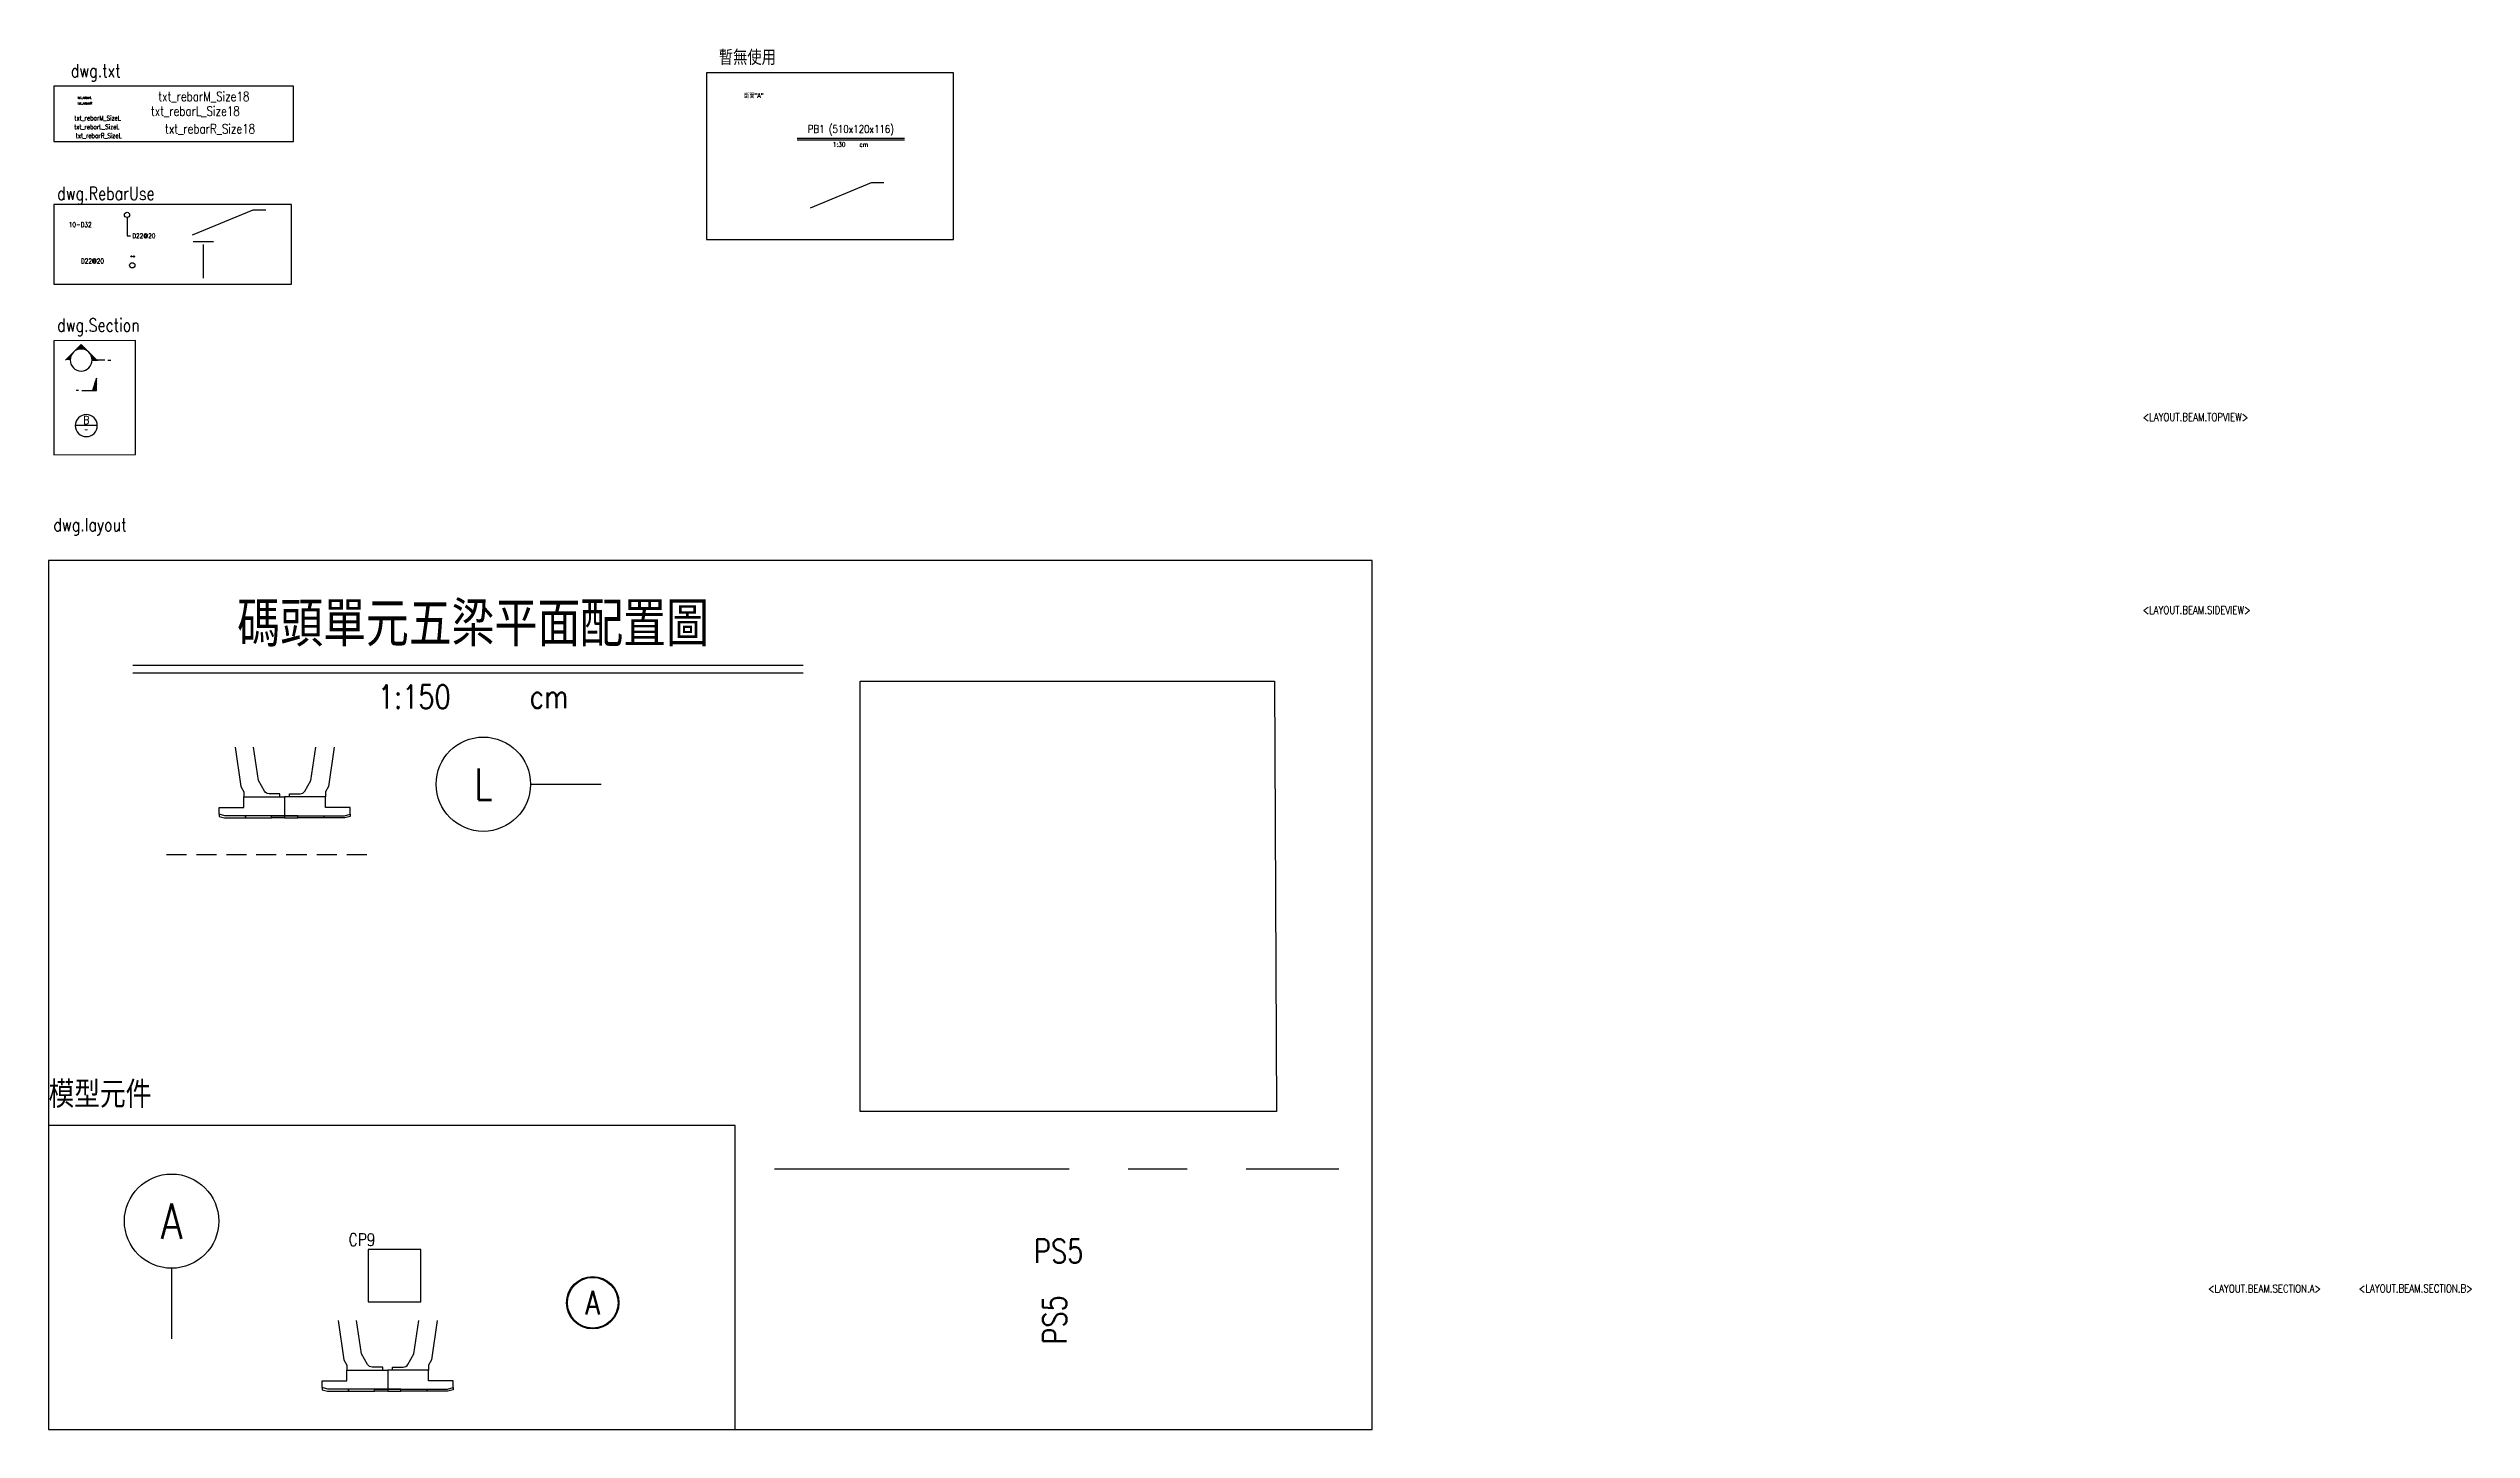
# Model space of a CAD drawing. Extents: x -4754 to 4964, y -19960 to 3842.
# Drawn here: x -4262 to 362, y 1205 to 3842 of the extents above; entities that cross this region are included whole.
import ezdxf
from ezdxf.enums import TextEntityAlignment as Align

# ---------------------------------------------------------------- set-up
doc = ezdxf.new("R2010")
doc.units = 0
doc.header["$LTSCALE"] = 3
doc.linetypes.add('CENTER', pattern=[2, 1.25, -0.25, 0.25, -0.25])
doc.linetypes.add('DASHED', pattern=[19.05, 12.7, -6.35])
doc.layers.add('HB_0', color=7, linetype='Continuous', transparency=0.5)
for name, color, linetype, true_color in [('HB_DIM', 1, 'Continuous', 0xff0000), ('HB_TXT_CTEXT', 2, 'Continuous', 0xffff00), ('RCAD.PARM.Treatle', 2, 'Continuous', 0xffff00), ('預鑄樁帽', 6, 'Continuous', 0xff00ff), ('預鑄版_TXT', 2, 'Continuous', 0xffff00)]:
    doc.layers.add(name, color=color, linetype=linetype, true_color=true_color)
doc.layers.add('HB_SYMBOLS', color=7, linetype='Continuous')
doc.layers.add('底圖', color=7, linetype='Continuous')
doc.styles.add('textstyle101', font='ROMANS', dxfattribs={"width": 0.8})
doc.styles.add('textstyle102', font='ROMANS', dxfattribs={"width": 0.8})
doc.styles.add('textstyle105', font='ROMANS', dxfattribs={"width": 0.8})
doc.styles.add('textstyle106', font='ROMANS', dxfattribs={"width": 0.8})
doc.styles.add('textstyle125', font='ROMANS', dxfattribs={"width": 0.8})
doc.styles.add('textstyle126', font='ROMANS', dxfattribs={"width": 0.8})
doc.styles.add('textstyle127', font='ROMANS', dxfattribs={"width": 0.8})
doc.styles.add('textstyle128', font='ROMANS', dxfattribs={"width": 0.8})
doc.styles.add('textstyle129', font='ROMANS', dxfattribs={"width": 0.8})
doc.styles.add('textstyle130', font='ROMANS', dxfattribs={"width": 0.8})
doc.styles.add('textstyle131', font='ROMANS', dxfattribs={"width": 0.8})
doc.styles.add('textstyle132', font='ROMANS', dxfattribs={"width": 0.8})
doc.styles.add('textstyle134', font='ROMANS', dxfattribs={"width": 0.8})
doc.styles.add('textstyle135', font='ROMANS', dxfattribs={"width": 0.8})
doc.styles.add('textstyle136', font='ROMANS', dxfattribs={"width": 0.8})
doc.styles.add('textstyle137', font='ROMANS', dxfattribs={"width": 0.8})
doc.styles.add('textstyle138', font='ROMANS', dxfattribs={"width": 0.8})
doc.styles.add('textstyle139', font='ROMANS', dxfattribs={"width": 0.8})
doc.styles.add('textstyle14', font='ROMANS', dxfattribs={"width": 0.8})
doc.styles.add('textstyle140', font='ROMANS', dxfattribs={"width": 0.8})
doc.styles.add('textstyle141', font='ROMANS', dxfattribs={"width": 0.8})
doc.styles.add('textstyle15', font='ROMANS', dxfattribs={"width": 0.8})
doc.styles.add('textstyle20', font='ROMANS', dxfattribs={"width": 0.8})
doc.styles.add('textstyle25', font='ROMANS', dxfattribs={"width": 0.8})
doc.styles.add('textstyle26', font='ROMANS', dxfattribs={"width": 0.8})
doc.styles.add('textstyle27', font='ROMANS', dxfattribs={"width": 0.8})
doc.styles.add('textstyle33', font='ROMANS', dxfattribs={"width": 0.8})
doc.styles.add('textstyle34', font='ROMANS', dxfattribs={"width": 0.8})
doc.styles.add('textstyle54', font='ROMANS', dxfattribs={"width": 0.8})
doc.styles.add('textstyle55', font='ROMANS', dxfattribs={"width": 0.8})
doc.styles.add('textstyle56', font='ROMANS', dxfattribs={"width": 0.8})
doc.styles.add('textstyle57', font='ROMANS', dxfattribs={"width": 0.8})
doc.styles.add('textstyle58', font='ROMANS', dxfattribs={"width": 0.8})
doc.styles.add('textstyle59', font='ROMANS', dxfattribs={"width": 0.8})
doc.styles.add('textstyle60', font='ROMANS', dxfattribs={"width": 0.8})
doc.styles.add('textstyle61', font='ROMANS', dxfattribs={"width": 0.8})
doc.styles.add('textstyle62', font='ROMANS', dxfattribs={"width": 0.8})
doc.styles.add('textstyle66', font='ROMANS', dxfattribs={"width": 0.8})
doc.styles.add('textstyle67', font='ROMANS', dxfattribs={"width": 0.8})
doc.styles.add('textstyle68', font='ROMANS', dxfattribs={"width": 0.8})
doc.styles.add('textstyle69', font='ROMANS', dxfattribs={"width": 0.8})
doc.styles.add('textstyle70', font='ROMANS', dxfattribs={"width": 0.8})
doc.styles.add('textstyle71', font='ROMANS', dxfattribs={"width": 0.8})
doc.styles.add('textstyle72', font='ROMANS', dxfattribs={"width": 0.8})
doc.styles.add('textstyle73', font='ROMANS', dxfattribs={"width": 0.8})
doc.styles.add('textstyle74', font='ROMANS', dxfattribs={"width": 0.8})
doc.styles.add('textstyle75', font='ROMANS', dxfattribs={"width": 0.8})
doc.styles.add('textstyle82', font='ROMANS', dxfattribs={"width": 0.8})
doc.styles.add('textstyle92', font='ROMANS', dxfattribs={"width": 0.8})
doc.styles.add('textstyle93', font='ROMANS', dxfattribs={"width": 0.8})
doc.styles.add('textstyle94', font='ROMANS', dxfattribs={"width": 0.8})

msp = doc.modelspace()

# ---------------------------------------------------------------- texts
at = {"color": 0, "linetype": 'Continuous', "char_height": 25, "width": 191.476, "attachment_point": 1}
for s, insert, style in [('{暫無使用}', (-2982.7, 3838.1), 'textstyle106'), ('{dwg.txt}', (-4219.4, 3812), 'textstyle105'), ('{dwg.RebarUse}', (-4245.4, 3577.6), 'textstyle101'), ('{dwg.Section}', (-4245.4, 3326.2), 'textstyle102'), ('{dwg.layout}', (-4252.7, 2945.1), 'textstyle132')]:
    msp.add_mtext(s, dxfattribs=dict(at, insert=insert, style=style))
at = {"linetype": 'Continuous', "insert": (-4261.9, 1868.8), "char_height": 45, "width": 231.616, "attachment_point": 1, "style": 'textstyle135'}
msp.add_mtext('{模型元件}', dxfattribs=at)
at = {"layer": 'HB_DIM', "color": 2, "linetype": 'Continuous', "true_color": 0xffff00, "style": 'textstyle93', "width": 0.8}
msp.add_text('txt_rebarL', height=4.5, dxfattribs=at).set_placement((-4206.3, 3748.2), align=Align.MIDDLE_LEFT)
at = {"layer": 'HB_DIM', "color": 2, "linetype": 'Continuous', "true_color": 0xffff00, "style": 'textstyle92', "width": 0.8}
msp.add_text('txt_rebarR', height=4.5, dxfattribs=at).set_placement((-4178.7, 3737.4), align=Align.MIDDLE_RIGHT)
at = {"layer": 'HB_TXT_CTEXT', "linetype": 'Continuous', "width": 0.8}
for s, height, style, p in [('txt_rebarM_Size18', 18, 'textstyle138', (-3965.5, 3750.4)), ('txt_rebarM_SizeL', 9, 'textstyle82', (-4168.1, 3709))]:
    msp.add_text(s, height=height, dxfattribs=dict(at, style=style)).set_placement(p, align=Align.MIDDLE_CENTER)
for s, height, style, p in [('斷面"A"', 9, 'textstyle125', (-2934.5, 3752)), ('txt_rebarL_Size18', 18, 'textstyle139', (-4066.5, 3722.4)), ('txt_rebarL_SizeL', 9, 'textstyle94', (-4212.8, 3692.3))]:
    msp.add_text(s, height=height, dxfattribs=dict(at, style=style)).set_placement(p, align=Align.MIDDLE_LEFT)
for s, height, style, p in [('txt_rebarR_SizeL', 9, 'textstyle141', (-4122.1, 3675.4)), ('txt_rebarR_Size18', 18, 'textstyle140', (-3867.5, 3688.6))]:
    msp.add_text(s, height=height, dxfattribs=dict(at, style=style)).set_placement(p, align=Align.MIDDLE_RIGHT)
at = {"layer": 'RCAD.PARM.Treatle', "color": 4, "linetype": 'Continuous', "true_color": 0x00ffff, "width": 0.8}
for s, style, p in [('<LAYOUT.BEAM.TOPVIEW>', 'textstyle69', (-265.3, 3126)), ('<LAYOUT.BEAM.SIDEVIEW>', 'textstyle72', (-265.4, 2757.5))]:
    msp.add_text(s, height=15, rotation=360, dxfattribs=dict(at, style=style)).set_placement(p, align=Align.BOTTOM_LEFT)
for s, style, p in [('<LAYOUT.BEAM.SECTION.A>', 'textstyle70', (-140.5, 1466.2)), ('<LAYOUT.BEAM.SECTION.B>', 'textstyle71', (147.3, 1466.6))]:
    msp.add_text(s, height=15, rotation=360, dxfattribs=dict(at, style=style)).set_placement(p)
at = {"layer": '預鑄版_TXT', "linetype": 'Continuous', "style": 'textstyle130', "width": 0.8}
msp.add_text('PS5', height=45, dxfattribs=at).set_placement((-2334.1, 1545.5), align=Align.MIDDLE)
at = {"layer": '預鑄版_TXT', "linetype": 'Continuous', "style": 'textstyle131', "width": 0.8}
msp.add_text('PS5', height=45, rotation=90, dxfattribs=at).set_placement((-2341.6, 1414.1), align=Align.MIDDLE)

# ---------------------------------------------------------------- blocks, each defined once
blk = doc.blocks.new('gr_t')
at = {"layer": 'HB_SYMBOLS', "color": 4, "linetype": 'Continuous', "true_color": 0x00ffff}
blk.add_line((0, -6), (0, -15), dxfattribs=at)
blk.add_circle((0, 0), 6, dxfattribs=at)
at = {"layer": 'HB_SYMBOLS', "color": 4, "linetype": 'Continuous', "true_color": 0x00ffff, "style": 'textstyle54', "width": 0.8}
blk.add_attdef('A', text='', height=4.5, dxfattribs=at).set_placement((0, 0), align=Align.MIDDLE)
blk = doc.blocks.new('fender')
at = {"color": 7, "linetype": 'Continuous'}
for points in [[(-94.7, -0.1), (-83.8, -75), (-78, -85.1), (-78, -95.1)], [(94.7, -0.1), (83.8, -75), (78, -85.1), (78, -95.1)]]:
    blk.add_lwpolyline(points, dxfattribs=at)
for points in [[(-9, -95.1), (-9, -89.4, 0.414214), (-9.5, -88.9), (-29.8, -88.9, -0.272631), (-38.5, -83.9), (-50, -63.5), (-59.4, -0.1)], [(9, -95.1), (9, -89.4, -0.414214), (9.5, -88.9), (29.8, -88.9, 0.272631), (38.5, -83.9), (50, -63.5), (59.4, -0.1)]]:
    blk.add_lwpolyline(points, format="xyb", dxfattribs=at)
for points in [[(0, -95.1), (0, -131.1), (-114.4, -131.1), (-125, -127.9), (-125, -115.1), (-78, -115.1), (-78, -95.1)], [(-115, -135.1), (-75, -135.1), (-75, -131.1), (-114.4, -131.1), (-125, -127.9), (-125, -132.1)], [(-75, -131.1), (-75, -135.1), (-25, -135.1), (-25, -131.1)], [(0, -131.1), (0, -135.1), (-25, -135.1), (-25, -131.1)], [(0, -95.1), (0, -131.1), (114.4, -131.1), (125, -127.9), (125, -115.1), (78, -115.1), (78, -95.1)], [(0, -131.1), (0, -135.1), (25, -135.1), (25, -131.1)], [(75, -131.1), (75, -135.1), (25, -135.1), (25, -131.1)], [(115, -135.1), (75, -135.1), (75, -131.1), (114.4, -131.1), (125, -127.9), (125, -132.1)]]:
    blk.add_lwpolyline(points, close=True, dxfattribs=at)
blk = doc.blocks.new('title')
at = {"layer": 'HB_TXT_CTEXT', "color": 3, "true_color": 0x00ff00}
blk.add_line((-639.6, 0), (639.6, 0), dxfattribs=at)
at = {"layer": 'HB_TXT_CTEXT', "color": 1, "true_color": 0xff0000}
blk.add_line((-639.6, -15), (639.6, -15), dxfattribs=at)
at = {"color": 3, "linetype": 'Continuous', "true_color": 0x00ff00, "style": 'textstyle55', "width": 0.8}
blk.add_attdef('碼頭單元五梁平面配置圖', text='', height=75, dxfattribs=at).set_placement((9.6, 82.5), align=Align.MIDDLE)
at = {"color": 2, "linetype": 'Continuous', "true_color": 0xffff00, "width": 0.8}
for tag, style, p in [('1:150', 'textstyle56', (-102.6, -60.5)), ('CM', 'textstyle57', (154.5, -60))]:
    blk.add_attdef(tag, text='', height=45, dxfattribs=dict(at, style=style)).set_placement(p, align=Align.MIDDLE)
blk = doc.blocks.new('pilecap')
at = {"layer": '預鑄樁帽', "linetype": 'DASHED', "ltscale": 100}
blk.add_lwpolyline([(-50, -50), (50, -50), (50, 50), (-50, 50)], close=True, dxfattribs=at)
at = {"style": 'textstyle60', "width": 0.8}
blk.add_attdef('A', text='', height=24, dxfattribs=at).set_placement((-61.9, 68.6), align=Align.MIDDLE)
blk = doc.blocks.new('linelabel')
at = {"layer": 'HB_SYMBOLS', "color": 4, "linetype": 'Continuous', "true_color": 0x00ffff}
blk.add_line((0, -90), (0, -225), dxfattribs=at)
blk.add_circle((0, 0), 90, dxfattribs=at)
at = {"color": 4, "true_color": 0x00ffff, "style": 'textstyle58', "width": 0.8}
blk.add_attdef('A', text='', height=67.5, dxfattribs=at).set_placement((0, 0), align=Align.MIDDLE)
blk = doc.blocks.new('pile')
at = {"layer": 'HB_0', "linetype": 'Continuous'}
for radius in [50, 48.4]:
    blk.add_circle((0, 0), radius, dxfattribs=at)
at = {"color": 2, "true_color": 0xffff00, "style": 'textstyle59', "width": 0.8}
blk.add_attdef('A', text='', height=45, dxfattribs=at).set_placement((0, 0), align=Align.MIDDLE_CENTER)
blk = doc.blocks.new('C')
at = {"color": 3, "linetype": 'Continuous', "true_color": 0x00ff00}
blk.add_circle((0, 0), 1.2, dxfattribs=at)
blk = doc.blocks.new('SEC2U0-n')
at = {"color": 3, "true_color": 0x00ff00}
for p, q in [((-17, 0), (-19, 0)), ((-15, 0), (-7, 0))]:
    blk.add_line(p, q, dxfattribs=at)
at = {"color": 2, "linetype": 'Continuous', "true_color": 0xffff00}
for p, q in [((-7.5, 0), (-10.6, 0)), ((-9.9, 0), (0, 9.9)), ((0, 9.9), (9.9, 0))]:
    blk.add_line(p, q, dxfattribs=at)
blk.add_circle((0, 0), 7, dxfattribs=at)
for points in [[(-9.9, 0), (-6.1, 3.5), (-4.9, 4.9), (-5.6, 4.3)], [(-9.9, 0), (-6.8, 1.8), (-6.1, 3.5), (-6.8, 1.8)], [(-9.9, 0), (-7, 0), (-6.8, 1.8), (-6.9, 0.9)], [(0, 9.9), (-3.5, 6.1), (-4.9, 4.9), (-4.3, 5.6)], [(0, 9.9), (-1.8, 6.8), (-3.5, 6.1), (-1.8, 6.8)], [(0, 9.9), (0, 7), (-1.8, 6.8), (-0.9, 6.9)], [(0, 9.9), (3.5, 6.1), (4.9, 4.9), (4.3, 5.6)], [(0, 9.9), (1.8, 6.8), (3.5, 6.1), (1.8, 6.8)], [(0, 9.9), (0, 7), (1.8, 6.8), (0.9, 6.9)], [(9.9, 0), (6.1, 3.5), (4.9, 4.9), (5.6, 4.3)], [(9.9, 0), (6.8, 1.8), (6.1, 3.5), (6.8, 1.8)], [(9.9, 0), (7, 0), (6.8, 1.8), (6.9, 0.9)]]:
    blk.add_solid(points, dxfattribs=at)
blk = doc.blocks.new('ST-n')
at = {"color": 2, "true_color": 0xffff00}
blk.add_line((-7, 0), (7, 0), dxfattribs=at)
blk.add_circle((0, 0), 7, dxfattribs=at)
at = {"color": 3, "true_color": 0x00ff00, "style": 'textstyle15', "width": 0.8}
blk.add_attdef('A', text='', height=5, dxfattribs=at).set_placement((0, 3.5), align=Align.MIDDLE)
at = {"color": 1, "true_color": 0xff0000, "style": 'textstyle14', "width": 0.8}
blk.add_attdef('HB2002', text='', height=2.5, dxfattribs=at).set_placement((0, -2.5), align=Align.MIDDLE)
blk = doc.blocks.new('*X54')
at = {"color": 0, "linetype": 'Continuous'}
for p, q in [((79, 269.2), (79, 269.2)), ((79.2, 269.2), (79.3, 269.3)), ((79.4, 269.2), (79.5, 269.4)), ((79.5, 269.2), (79.8, 269.5)), ((79.7, 269.2), (80.1, 269.6)), ((79.9, 269.2), (80.3, 269.6)), ((80.1, 269.2), (80.6, 269.7)), ((80.2, 269.2), (80.8, 269.8)), ((80.4, 269.2), (81.1, 269.9)), ((80.6, 269.2), (81.3, 270)), ((80.8, 269.2), (81.6, 270)), ((80.9, 269.2), (81.9, 270.1)), ((81.1, 269.2), (82.1, 270.2)), ((81.3, 269.2), (82.4, 270.3)), ((81.5, 269.2), (82.6, 270.4)), ((81.6, 269.2), (82.9, 270.4)), ((81.8, 269.2), (83.1, 270.5)), ((82, 269.2), (83.4, 270.6)), ((82.2, 269.2), (83.7, 270.7)), ((82.4, 269.2), (83.9, 270.8)), ((82.5, 269.2), (84.2, 270.8)), ((82.7, 269.2), (84.4, 270.9)), ((82.9, 269.2), (84.7, 271)), ((83.1, 269.2), (84.9, 271.1)), ((83.2, 269.2), (85.2, 271.2)), ((83.4, 269.2), (85.5, 271.2)), ((83.6, 269.2), (85.7, 271.3)), ((83.8, 269.2), (86, 271.4)), ((83.9, 269.2), (86.2, 271.5)), ((84.1, 269.2), (86.5, 271.6)), ((84.3, 269.2), (86.7, 271.7)), ((84.5, 269.2), (86.9, 271.7)), ((84.7, 269.2), (86.9, 271.5)), ((84.8, 269.2), (86.9, 271.3)), ((85, 269.2), (86.9, 271.1)), ((85.2, 269.2), (86.9, 271)), ((85.4, 269.2), (86.9, 270.8)), ((85.5, 269.2), (86.9, 270.6)), ((85.7, 269.2), (86.9, 270.4)), ((85.9, 269.2), (86.9, 270.2)), ((86.1, 269.2), (86.9, 270.1)), ((86.2, 269.2), (86.9, 269.9)), ((86.4, 269.2), (86.9, 269.7)), ((86.6, 269.2), (86.9, 269.5)), ((86.8, 269.2), (86.9, 269.4))]:
    blk.add_line(p, q, dxfattribs=at)
blk = doc.blocks.new('SEND-n')
at = {"color": 3, "true_color": 0x00ff00}
for p, q in [((9.4, 0), (0, 0)), ((11.4, 0), (13, 0))]:
    blk.add_line(p, q, dxfattribs=at)
at = {"color": 2, "linetype": 'Continuous', "true_color": 0xffff00}
blk.add_lwpolyline([(0, 0), (0, 8), (2.5, 0)], close=True, dxfattribs=at)
at = {"color": 2, "linetype": 'Continuous', "true_color": 0xffff00, "rotation": 270}
blk.add_blockref('*X54', (-269.2, 86.9), dxfattribs=at)
blk = doc.blocks.new('rebar_num')
at = {"color": 0, "linetype": 'Continuous', "style": 'textstyle20', "width": 0.8}
blk.add_attdef('A', text='', height=9, dxfattribs=at).set_placement((-3.1, 3.9), align=Align.MIDDLE_LEFT)
blk = doc.blocks.new('H_Circle_guide')
at = {"layer": 'HB_TXT_CTEXT', "color": 1, "linetype": 'Continuous', "true_color": 0xff0000}
blk.add_lwpolyline([(0, -5), (0, -40), (6.4, -40)], dxfattribs=at)
blk.add_circle((0, 0), 5, dxfattribs=at)
at = {"color": 0, "linetype": 'Continuous', "style": 'textstyle33', "width": 0.8}
blk.add_attdef('A', text='', height=9, dxfattribs=at).set_placement((10.1, -40), align=Align.MIDDLE_LEFT)
blk = doc.blocks.new('H_Arrow_guide')
at = {"layer": 'HB_TXT_CTEXT', "color": 1, "linetype": 'Continuous', "true_color": 0xff0000}
blk.add_lwpolyline([(0, 0, 0, 2.5, 0), (0, -7.5, 0, 0, 0), (0, -37, 0, 0, 0), (7.5, -37, 0, 0, 0)], format="xyseb", dxfattribs=at)
at = {"color": 0, "linetype": 'Continuous', "style": 'textstyle34', "width": 0.8}
blk.add_attdef('A', text='', height=9, dxfattribs=at).set_placement((9.7, -35.9), align=Align.MIDDLE_LEFT)
blk = doc.blocks.new('beam_title')
at = {"layer": 'HB_TXT_CTEXT', "color": 3, "linetype": 'Continuous', "true_color": 0x00ff00}
blk.add_line((-102.5, 3), (102.5, 3), dxfattribs=at)
at = {"layer": 'HB_TXT_CTEXT', "color": 1, "linetype": 'Continuous', "true_color": 0xff0000}
blk.add_line((-102.5, 0), (102.5, 0), dxfattribs=at)
at = {"color": 3, "linetype": 'Continuous', "true_color": 0x00ff00, "style": 'textstyle25', "width": 0.8}
blk.add_attdef('A', text='', height=15, dxfattribs=at).set_placement((0, 19.5), align=Align.MIDDLE)
at = {"color": 2, "linetype": 'Continuous', "true_color": 0xffff00, "width": 0.8}
for tag, style, p in [('1:30', 'textstyle26', (-22.4, -9)), ('CM', 'textstyle27', (24.8, -9))]:
    blk.add_attdef(tag, text='', height=9, dxfattribs=dict(at, style=style)).set_placement(p, align=Align.MIDDLE)
blk = doc.blocks.new('C_Red')
at = {"color": 1, "linetype": 'Continuous', "true_color": 0xff0000}
blk.add_circle((0, 0), 1.2, dxfattribs=at)

# ---------------------------------------------------------------- linework, layer by layer
at = {"color": 0, "linetype": 'Continuous'}
msp.add_lwpolyline([(-3006.3, 3795.2), (-3006.3, 3477.1), (-2535, 3477.1), (-2535, 3795.2)], close=True, dxfattribs=at)
at = {"linetype": 'Continuous'}
for points in [[(-4251.6, 3770.2), (-4251.6, 3664.3), (-3794.2, 3664.3), (-3794.2, 3770.2)], [(-4251.6, 3544), (-4251.6, 3391.6), (-3798.4, 3391.6), (-3798.4, 3544)], [(-4251.6, 3283.6), (-4251.6, 3066), (-4095.9, 3066.6), (-4095.9, 3284.2)], [(-4261.9, 1785), (-4261.9, 1204.7), (-2951.4, 1204.7), (-2951.4, 1785)]]:
    msp.add_lwpolyline(points, close=True, dxfattribs=at)
at = {"color": 7, "linetype": 'Continuous'}
msp.add_lwpolyline([(-4261.9, 2864), (-4261.9, 1204.7), (-1735.9, 1204.7), (-1735.9, 2864)], close=True, dxfattribs=at)
at = {"linetype": 'DASHED'}
msp.add_lwpolyline([(-4036.7, 2302.6), (-3806.9, 2302.6), (-3642.4, 2302.6)], dxfattribs=at)
at = {"color": 252, "linetype": 'CENTER', "ltscale": 150, "true_color": 0x848484}
msp.add_lwpolyline([(-2876.4, 1702.4), (-1799.6, 1702.4)], dxfattribs=at)
at = {"layer": 'HB_0', "color": 3, "linetype": 'Continuous', "true_color": 0x00ff00}
msp.add_line((-3946.7, 3473), (-3985.7, 3473), dxfattribs=at)
at = {"layer": 'HB_DIM', "color": 4, "linetype": 'Continuous', "true_color": 0x00ffff}
msp.add_line((-3966.3, 3403.1), (-3966.3, 3467.8), dxfattribs=at)
at = {"layer": 'RCAD.PARM.Treatle', "color": 4, "linetype": 'Continuous', "true_color": 0x00ffff}
msp.add_lwpolyline([(-2807.5, 3537.9), (-2691.3, 3585.8), (-2667.5, 3585.8)], dxfattribs=at)
at = {"layer": 'RCAD.PARM.Treatle', "color": 1, "linetype": 'Continuous', "true_color": 0xff0000}
msp.add_lwpolyline([(-3987.3, 3486), (-3871.1, 3533.9), (-3847.3, 3533.9)], dxfattribs=at)
msp.add_circle((-4102, 3427.9), 5, dxfattribs=at)
at = {"layer": '底圖', "color": 4, "linetype": 'Continuous', "true_color": 0x00ffff}
msp.add_lwpolyline([(-1922.4, 2634.1), (-1918.3, 1812.2), (-2712.8, 1812.2), (-2712.8, 2634.1), (-1922.4, 2634.1)], dxfattribs=at)

# ---------------------------------------------------------------- block references
at = {"color": 0, "linetype": 'Continuous'}
ref = msp.add_blockref('beam_title', (-2730.6, 3667.5), dxfattribs=at)
ref.add_attrib('A', 'PB1 (510x120x116)', dxfattribs={"color": 0, "linetype": 'Continuous', "height": 15, "style": 'textstyle73', "width": 0.8}).set_placement((-2730.6, 3687), align=Align.MIDDLE)
ref.add_attrib('1:30', '1:30', dxfattribs={"color": 0, "linetype": 'Continuous', "height": 9, "style": 'textstyle74', "width": 0.8}).set_placement((-2753, 3658.5), align=Align.MIDDLE)
ref.add_attrib('CM', 'cm', dxfattribs={"color": 0, "linetype": 'Continuous', "height": 9, "style": 'textstyle75', "width": 0.8}).set_placement((-2705.8, 3658.5), align=Align.MIDDLE)
ref = msp.add_blockref('H_Circle_guide', (-4112, 3524.1), dxfattribs=at)
ref.add_attrib('A', 'D22@20', dxfattribs={"color": 0, "linetype": 'Continuous', "height": 9, "style": 'textstyle67', "width": 0.8}).set_placement((-4101.9, 3484.1), align=Align.MIDDLE_LEFT)
ref = msp.add_blockref('rebar_num', (-4220, 3501.6), dxfattribs=at)
ref.add_attrib('A', '10-D32', dxfattribs={"linetype": 'Continuous', "height": 9, "style": 'textstyle66', "width": 0.8}).set_placement((-4223.1, 3505.5), align=Align.MIDDLE_LEFT)
ref = msp.add_blockref('H_Arrow_guide', (-4209.5, 3472), dxfattribs=at)
ref.add_attrib('A', 'D22@20', dxfattribs={"color": 0, "linetype": 'Continuous', "height": 9, "style": 'textstyle68', "width": 0.8}).set_placement((-4199.9, 3436.1), align=Align.MIDDLE_LEFT)
at = {"linetype": 'Continuous'}
msp.add_blockref('C_Red', (-4098.5, 3444.7), dxfattribs=at)
ref = msp.add_blockref('title', (-3461.1, 2664.5), dxfattribs=at)
ref.add_attrib('碼頭單元五梁平面配置圖', '碼頭單元五梁平面配置圖', dxfattribs={"color": 3, "linetype": 'Continuous', "true_color": 0x00ff00, "height": 75, "style": 'textstyle127', "width": 0.8}).set_placement((-3451.5, 2747), align=Align.MIDDLE)
ref.add_attrib('1:150', '1:150', dxfattribs={"color": 2, "linetype": 'Continuous', "true_color": 0xffff00, "height": 45, "style": 'textstyle128', "width": 0.8}).set_placement((-3563.8, 2604), align=Align.MIDDLE)
ref.add_attrib('CM', 'cm', dxfattribs={"color": 2, "linetype": 'Continuous', "true_color": 0xffff00, "height": 45, "style": 'textstyle129', "width": 0.8}).set_placement((-3306.6, 2604.5), align=Align.MIDDLE)
for p in [(-3811.2, 2507.7), (-3614.6, 1412.9)]:
    msp.add_blockref('fender', p)
ref = msp.add_blockref('linelabel', (-4027, 1602.7), dxfattribs=at)
ref.add_attrib('A', 'A', dxfattribs={"color": 4, "true_color": 0x00ffff, "height": 67.5, "style": 'textstyle136', "width": 0.8}).set_placement((-4027, 1602.7), align=Align.MIDDLE)
ref = msp.add_blockref('pilecap', (-3601.6, 1498.7))
ref.add_attrib('A', 'CP9', dxfattribs={"height": 24, "style": 'textstyle134', "width": 0.8}).set_placement((-3663.6, 1567.3), align=Align.MIDDLE)
ref = msp.add_blockref('pile', (-3223.3, 1446.8), dxfattribs=at)
ref.add_attrib('A', 'A', dxfattribs={"color": 2, "true_color": 0xffff00, "height": 45, "style": 'textstyle137', "width": 0.8}).set_placement((-3223.3, 1446.8), align=Align.MIDDLE_CENTER)
at = {"layer": 'RCAD.PARM.Treatle', "linetype": 'Continuous'}
msp.add_blockref('C', (-4103.5, 3445), dxfattribs=at)
at = {"layer": 'RCAD.PARM.Treatle', "linetype": 'Continuous', "xscale": -3.000000000160651, "yscale": 2.999999999925704, "zscale": 3, "rotation": 359.9999999991219}
for name, p in [('SEC2U0-n', (-4199.6, 3247)), ('SEND-n', (-4170.2, 3188.6))]:
    msp.add_blockref(name, p, dxfattribs=at)
at = {"layer": 'RCAD.PARM.Treatle', "linetype": 'Continuous'}
ref = msp.add_blockref('ST-n', (-4189.7, 3121.8), dxfattribs=dict(at, xscale=-3.000000000160651, yscale=2.999999999925704, zscale=3, rotation=359.9999999991219))
ref.add_attrib('HB2002', '-', dxfattribs={"layer": '0', "color": 1, "true_color": 0xff0000, "height": 7.5, "rotation": 360, "style": 'textstyle61', "width": 0.8}).set_placement((-4189.7, 3114.3), align=Align.MIDDLE)
ref.add_attrib('A', 'B', dxfattribs={"layer": '0', "color": 3, "true_color": 0x00ff00, "height": 15, "rotation": 360, "style": 'textstyle62', "width": 0.8}).set_placement((-4189.7, 3132.3), align=Align.MIDDLE)
at = {"layer": '底圖'}
ref = msp.add_blockref('gr_t', (-3432.1, 2437), dxfattribs=dict(at, xscale=15, yscale=15, zscale=15, rotation=90))
ref.add_attrib('A', 'L', dxfattribs={"layer": 'HB_SYMBOLS', "color": 4, "linetype": 'Continuous', "true_color": 0x00ffff, "height": 60, "style": 'textstyle126', "width": 0.8}).set_placement((-3432.1, 2437), align=Align.MIDDLE)

msp.set_redraw_order([(e.dxf.handle, doc.entitydb.next_handle()) for e in msp.query("TEXT MTEXT ATTDEF DIMENSION ARC_DIMENSION")])  # texts and dimensions are drawn at this point

doc.saveas('drawing.dxf')
